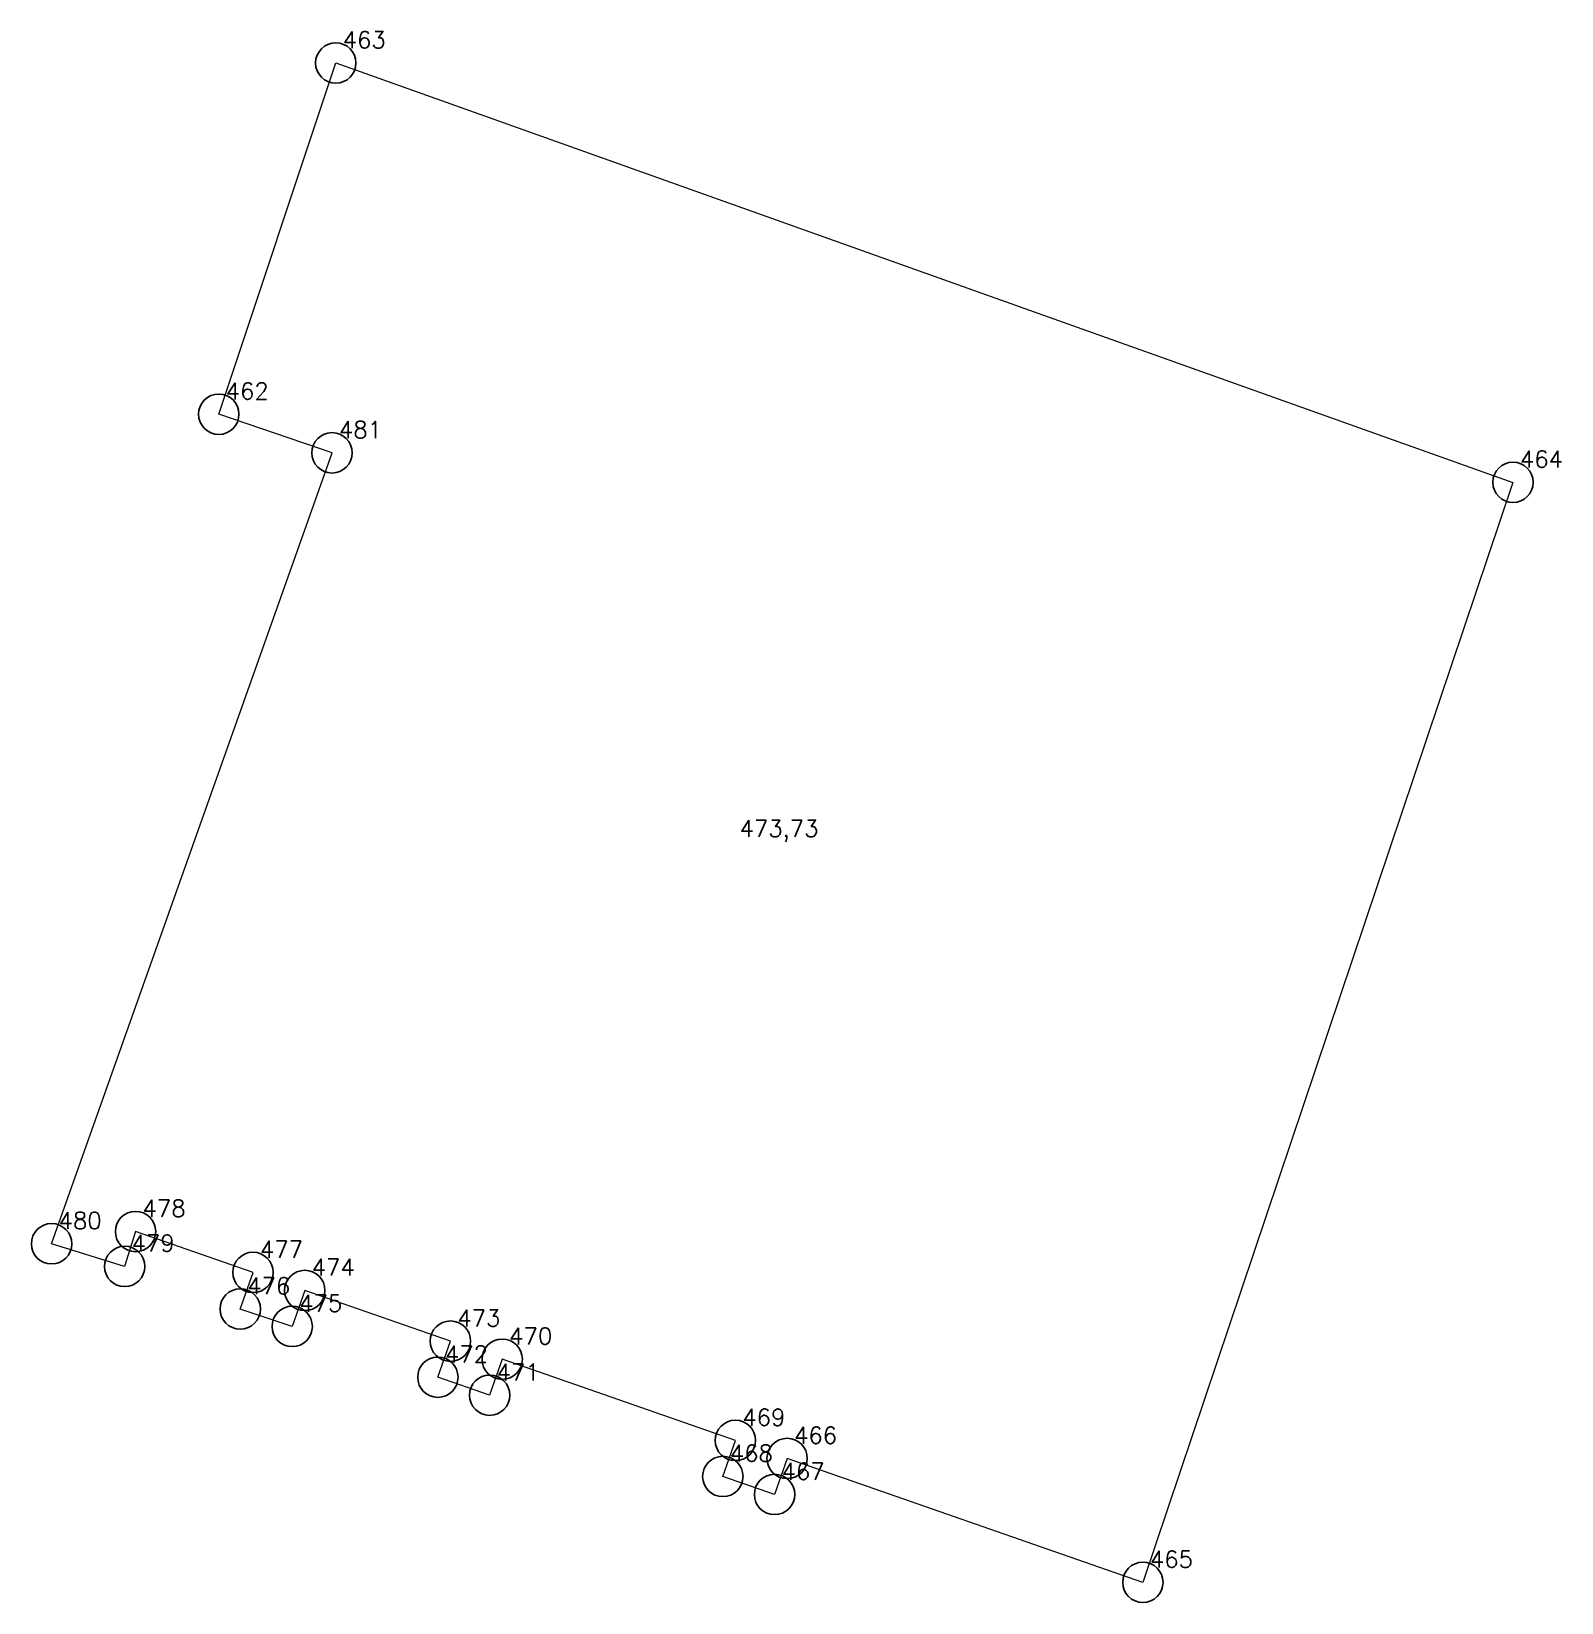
# Model space of a CAD drawing. Extents: x 1390459 to 1399082, y 355064 to 360767.
# Drawn here: x 1397120.36 to 1397148.78, y 359686.82 to 359716.01 of the extents above; entities that cross this region are included whole.
import ezdxf

# ---------------------------------------------------------------- set-up
doc = ezdxf.new("R2010")
doc.units = 0
doc.header["$PDMODE"] = 33
doc.header["$PDSIZE"] = 0.75
doc.layers.add('9 - ценная историческая застройка советский период', color=7, linetype='Continuous')
doc.styles.get("Standard").update_dxf_attribs({"font": 'simplex.shx'})

msp = doc.modelspace()

# ---------------------------------------------------------------- texts
at = {"layer": '9 - ценная историческая застройка советский период', "color": 7}
for s, p in [('463', (1397126.14, 359715.698)), ('462', (1397123.967, 359709.172)), ('481', (1397126.07, 359708.455)), ('464', (1397148.004, 359707.907)), ('473,73', (1397133.51, 359701.046)), ('478', (1397122.421, 359693.989)), ('480', (1397120.863, 359693.762)), ('479', (1397122.219, 359693.341)), ('477', (1397124.603, 359693.228)), ('474', (1397125.564, 359692.894)), ('476', (1397124.366, 359692.549)), ('475', (1397125.331, 359692.225)), ('473', (1397128.27, 359691.951)), ('470', (1397129.231, 359691.616)), ('472', (1397128.037, 359691.282)), ('471', (1397128.998, 359690.948)), ('469', (1397133.562, 359690.107)), ('466', (1397134.523, 359689.772)), ('468', (1397133.329, 359689.439)), ('467', (1397134.29, 359689.104)), ('465', (1397141.131, 359687.47))]:
    msp.add_text(s, height=0.3111, dxfattribs=at).set_placement(p)

# ---------------------------------------------------------------- linework, layer by layer
at = {"layer": '9 - ценная историческая застройка советский период', "color": 7, "lineweight": 20}
msp.add_lwpolyline([(1397123.838, 359708.897), (1397126.011, 359715.423), (1397147.875, 359707.632), (1397141.001, 359687.196), (1397134.394, 359689.498), (1397134.161, 359688.829), (1397133.2, 359689.164), (1397133.433, 359689.833), (1397129.102, 359691.342), (1397128.869, 359690.673), (1397127.907, 359691.008), (1397128.14, 359691.677), (1397125.435, 359692.619), (1397125.202, 359691.951), (1397124.237, 359692.274), (1397124.474, 359692.954), (1397122.292, 359693.714), (1397122.09, 359693.066), (1397120.733, 359693.487), (1397125.941, 359708.18), (1397123.838, 359708.897)], close=True, dxfattribs=at)
at = {"layer": '9 - ценная историческая застройка советский период'}
for p in [(1397126.011, 359715.423), (1397123.838, 359708.897), (1397125.941, 359708.18), (1397147.875, 359707.632), (1397122.292, 359693.714), (1397120.733, 359693.487), (1397122.09, 359693.066), (1397124.474, 359692.954), (1397125.435, 359692.619), (1397124.237, 359692.274), (1397125.202, 359691.951), (1397128.14, 359691.677), (1397129.102, 359691.342), (1397127.907, 359691.008), (1397128.869, 359690.673), (1397133.433, 359689.833), (1397134.394, 359689.498), (1397133.2, 359689.164), (1397134.161, 359688.829), (1397141.001, 359687.196)]:
    msp.add_point(p, dxfattribs=at)

msp.set_redraw_order([(e.dxf.handle, doc.entitydb.next_handle()) for e in msp.query("TEXT MTEXT ATTDEF DIMENSION ARC_DIMENSION")])  # texts and dimensions are drawn at this point

doc.saveas('drawing.dxf')
